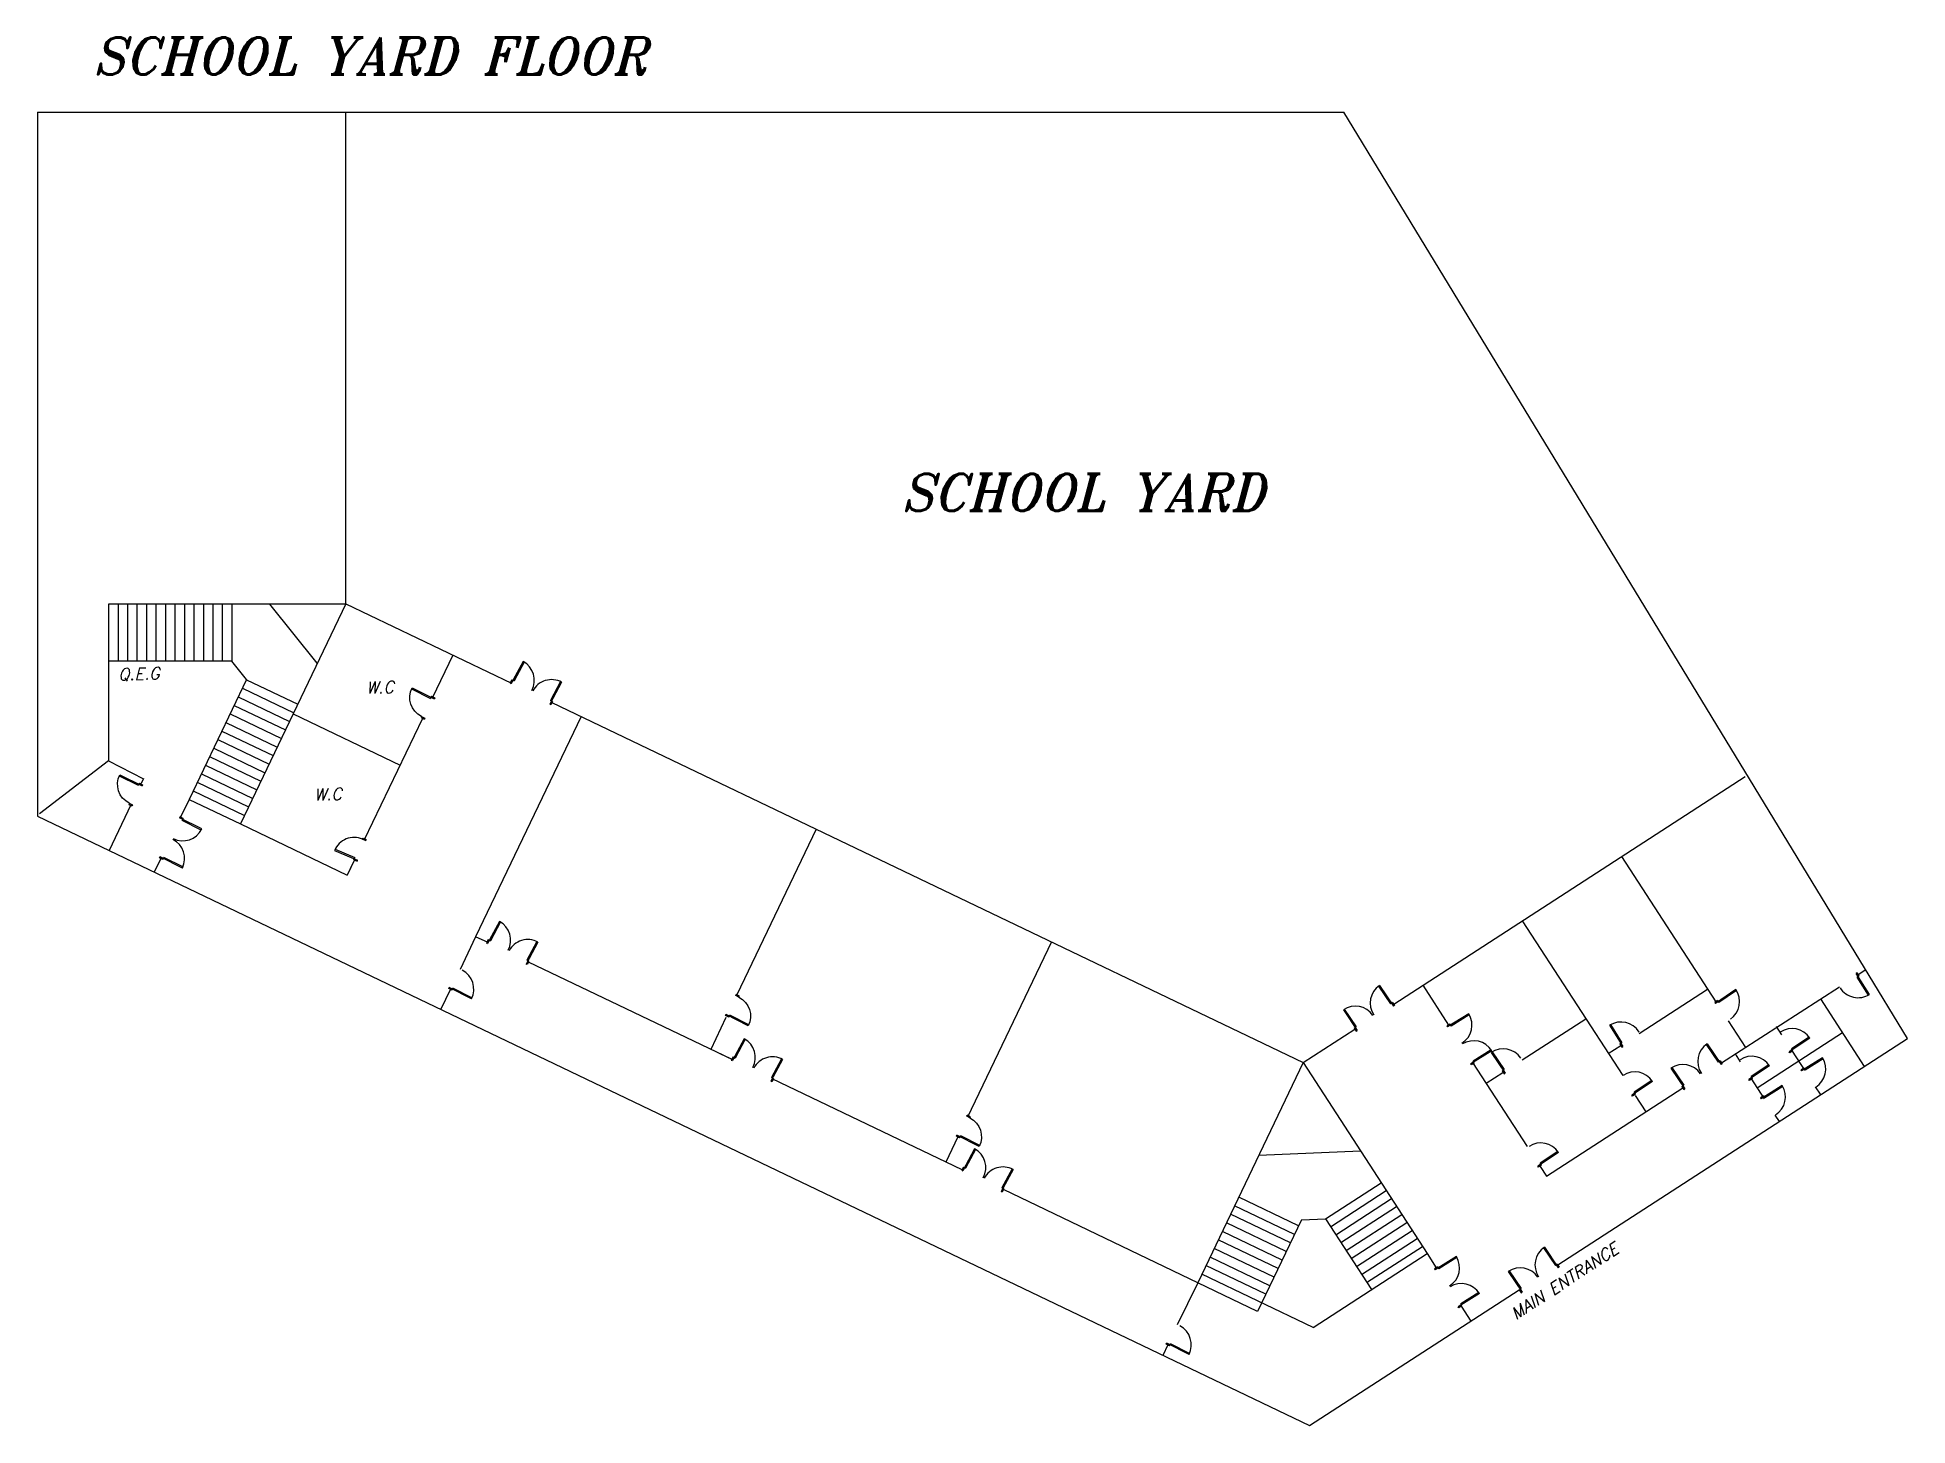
# Model space of a CAD drawing. Header units: millimetres. Extents: x 71 to 575, y 161 to 220.
# Drawn here: x 70.7 to 149.6, y 161.1 to 219.6 of the extents above; entities that cross this region are included whole.
import ezdxf

# ---------------------------------------------------------------- set-up
doc = ezdxf.new("R2010")
doc.units = ezdxf.units.MM
for name, color, linetype in [('Doors', 6, 'Continuous'), ('Fire prevention', 1, 'Continuous'), ('Furniture', 1, 'Continuous'), ('Stairs', 1, 'Continuous'), ('Walls', 7, 'Continuous')]:
    doc.layers.add(name, color=color, linetype=linetype)
doc.layers.get('Fire prevention').off()
doc.styles.add('ROMANS', font='romant.shx', dxfattribs={"oblique": 15, "height": 0.13})

msp = doc.modelspace()

# ---------------------------------------------------------------- texts
at = {"layer": 'Walls', "char_height": 1.56, "width": 265.11474, "attachment_point": 1, "style": 'ROMANS'}
for s, insert in [('SCHOOL YARD FLOOR', (73.025, 219.649)), ('SCHOOL YARD', (107.123, 201.225))]:
    msp.add_mtext(s, dxfattribs=dict(at, insert=insert))
at = {"layer": 'Walls', "char_height": 0.4992, "width": 84.83672, "attachment_point": 1, "style": 'ROMANS'}
for s, insert, rotation in [('Q.E.G', (74.063, 193.01), 1.94939), ('W.C', (84.519, 192.449), 1.94939), ('W.C', (82.321, 187.937), 1.94939), ('MAIN ENTRANCE', (132.745, 165.929), 33.24193)]:
    msp.add_mtext(s, dxfattribs=dict(at, insert=insert, rotation=rotation))

# ---------------------------------------------------------------- blocks, each defined once
blk = doc.blocks.new('A$C7384371F')
at = {"layer": 'Doors', "ltscale": 0.5}
for p, q in [((1.325, -0.041), (1.325, 0.009)), ((1.475, -0.041), (1.475, 0.009)), ((1.325, -0.041), (1.475, -0.041)), ((0.425, -0.891), (1.325, -0.891)), ((0.425, -0.941), (1.475, -0.941)), ((1.325, -0.991), (1.325, -0.891)), ((1.475, -0.991), (1.475, -0.941))]:
    blk.add_line(p, q, dxfattribs=at)
at = {"layer": 'Doors', "color": 8}
blk.add_arc((1.325, -0.941), 0.9, 90, 180, dxfattribs=at)
at = {"layer": 'Walls', "ltscale": 0.5}
for p, q in [((1.325, 0.009), (1.475, 0.009)), ((1.325, -0.991), (1.475, -0.991))]:
    blk.add_line(p, q, dxfattribs=at)
blk = doc.blocks.new('A$C65CE491B')
at = {"layer": 'Furniture', "color": 7, "rotation": 179.9999999938152}
blk.add_blockref('A$C7384371F', (1.441, -0.935), dxfattribs=at)

# ---------------------------------------------------------------- linework, layer by layer
at = {"layer": 'Doors', "ltscale": 0.5}
for p, q in [((91.154, 193.31), (90.656, 192.385)), ((91.198, 193.286), (90.772, 192.494)), ((90.683, 192.541), (90.772, 192.494)), ((90.612, 192.409), (90.656, 192.385)), ((92.776, 192.438), (92.279, 191.513)), ((92.732, 192.462), (92.306, 191.669)), ((92.323, 191.49), (92.279, 191.513)), ((92.394, 191.622), (92.306, 191.669)), ((76.686, 186.758), (76.663, 186.713)), ((77.602, 186.244), (76.663, 186.713)), ((76.82, 186.691), (76.775, 186.602)), ((77.58, 186.199), (76.775, 186.602)), ((75.818, 185.021), (75.84, 185.066)), ((76.78, 184.597), (75.84, 185.066)), ((75.952, 184.954), (75.997, 185.043)), ((76.802, 184.642), (75.997, 185.043)), ((90.155, 182.343), (89.657, 181.418)), ((90.199, 182.319), (89.772, 181.526)), ((89.613, 181.442), (89.657, 181.418)), ((89.684, 181.574), (89.772, 181.526)), ((91.777, 181.471), (91.28, 180.546)), ((91.732, 181.495), (91.307, 180.702)), ((91.395, 180.655), (91.307, 180.702)), ((91.324, 180.522), (91.28, 180.546)), ((147.422, 180.177), (147.38, 180.151)), ((147.944, 179.265), (147.38, 180.151)), ((147.503, 180.051), (147.418, 179.997)), ((147.902, 179.238), (147.418, 179.997)), ((88.016, 179.508), (88.039, 179.553)), ((88.974, 179.074), (88.039, 179.553)), ((88.15, 179.44), (88.195, 179.529)), ((88.996, 179.119), (88.195, 179.529)), ((127.236, 179.617), (127.739, 178.871)), ((127.278, 179.645), (127.865, 178.774)), ((142.307, 179.471), (141.442, 178.876)), ((142.336, 179.43), (141.594, 178.92)), ((125.751, 178.617), (126.337, 177.745)), ((125.792, 178.645), (126.295, 177.898)), ((127.822, 178.927), (127.739, 178.871)), ((127.906, 178.802), (127.865, 178.774)), ((131.039, 178.446), (130.148, 177.891)), ((131.065, 178.404), (130.302, 177.928)), ((141.414, 178.917), (141.442, 178.876)), ((141.537, 179.002), (141.594, 178.92)), ((126.212, 177.842), (126.295, 177.898)), ((126.295, 177.718), (126.337, 177.745)), ((130.121, 177.934), (130.148, 177.891)), ((130.249, 178.013), (130.302, 177.928)), ((136.983, 177.96), (137.54, 177.07)), ((137.025, 177.987), (137.502, 177.224)), ((100.477, 177.395), (99.98, 176.47)), ((100.521, 177.371), (100.095, 176.579)), ((132.013, 176.884), (131.122, 176.328)), ((131.987, 176.927), (131.223, 176.45)), ((131.987, 176.816), (132.573, 175.945)), ((132.028, 176.844), (132.531, 176.097)), ((137.418, 177.171), (137.502, 177.224)), ((137.497, 177.044), (137.54, 177.07)), ((141.054, 177.153), (141.557, 176.406)), ((141.096, 177.181), (141.683, 176.31)), ((145.429, 177.422), (144.554, 176.842)), ((144.581, 176.801), (144.554, 176.842)), ((145.402, 177.464), (144.651, 176.967)), ((144.707, 176.883), (144.651, 176.967)), ((99.936, 176.494), (99.98, 176.47)), ((100.007, 176.626), (100.095, 176.579)), ((102.099, 176.523), (101.602, 175.598)), ((102.055, 176.547), (101.629, 175.754)), ((131.149, 176.286), (131.122, 176.328)), ((131.276, 176.365), (131.223, 176.45)), ((132.448, 176.041), (132.531, 176.097)), ((132.532, 175.917), (132.573, 175.945)), ((139.569, 176.152), (140.155, 175.281)), ((139.61, 176.18), (140.113, 175.433)), ((141.64, 176.462), (141.557, 176.406)), ((141.724, 176.338), (141.683, 176.31)), ((143.731, 176.251), (142.856, 175.671)), ((143.704, 176.292), (142.953, 175.796)), ((145.048, 176.076), (145.074, 176.034)), ((145.965, 176.59), (145.074, 176.034)), ((145.175, 176.156), (145.228, 176.071)), ((145.991, 176.548), (145.228, 176.071)), ((101.646, 175.575), (101.602, 175.598)), ((101.717, 175.707), (101.629, 175.754)), ((138.796, 175.593), (137.921, 175.014)), ((138.769, 175.635), (138.018, 175.138)), ((138.074, 175.055), (138.018, 175.138)), ((140.03, 175.378), (140.113, 175.433)), ((140.113, 175.253), (140.155, 175.281)), ((142.883, 175.629), (142.856, 175.671)), ((143.009, 175.712), (142.953, 175.796)), ((144.267, 175.419), (143.376, 174.862)), ((144.293, 175.377), (143.53, 174.9)), ((137.949, 174.972), (137.921, 175.014)), ((143.35, 174.905), (143.376, 174.862)), ((143.477, 174.984), (143.53, 174.9)), ((110.197, 172.746), (109.7, 171.821)), ((109.727, 171.977), (109.815, 171.929)), ((110.241, 172.722), (109.815, 171.929)), ((134.829, 172.593), (133.954, 172.013)), ((133.982, 171.972), (133.954, 172.013)), ((134.802, 172.635), (134.051, 172.138)), ((134.107, 172.054), (134.051, 172.138)), ((109.656, 171.845), (109.7, 171.821)), ((111.819, 171.874), (111.322, 170.949)), ((111.775, 171.898), (111.349, 171.105)), ((111.366, 170.925), (111.322, 170.949)), ((111.437, 171.058), (111.349, 171.105)), ((130.517, 168.202), (129.626, 167.646)), ((130.544, 168.159), (129.78, 167.683)), ((134.191, 168.572), (134.694, 167.826)), ((134.232, 168.6), (134.819, 167.729)), ((129.6, 167.689), (129.626, 167.646)), ((129.727, 167.768), (129.78, 167.683)), ((132.705, 167.571), (133.291, 166.7)), ((132.747, 167.599), (133.249, 166.853)), ((134.777, 167.882), (134.694, 167.826)), ((134.86, 167.757), (134.819, 167.729)), ((131.492, 166.639), (130.601, 166.083)), ((131.465, 166.682), (130.702, 166.205)), ((133.166, 166.797), (133.249, 166.853)), ((133.25, 166.672), (133.291, 166.7)), ((130.627, 166.041), (130.601, 166.083)), ((130.755, 166.12), (130.702, 166.205)), ((118.283, 164.497), (118.306, 164.541)), ((119.241, 164.063), (118.306, 164.541)), ((118.417, 164.428), (118.462, 164.517)), ((119.264, 164.107), (118.462, 164.517))]:
    msp.add_line(p, q, dxfattribs=at)
at = {"layer": 'Doors', "color": 8}
for centre, start, end in [((90.728, 192.517), 331.72641, 61.72641), ((92.35, 191.646), 61.76561, 151.76561), ((76.797, 186.646), 243.43791, 333.43791), ((75.974, 184.999), 333.47711, 63.47711), ((89.728, 181.55), 331.72641, 61.72641), ((91.351, 180.678), 61.76561, 151.76561), ((88.172, 179.484), 332.9033, 62.9033), ((127.781, 178.899), 123.97718, 213.97718), ((141.566, 178.961), 304.50989, 34.50989), ((147.46, 180.024), 212.533, 302.533), ((126.253, 177.87), 33.93798, 123.93798), ((130.275, 177.97), 301.92747, 31.92747), ((137.46, 177.197), 32.02628, 122.02628), ((144.679, 176.925), 33.50903, 123.50903), ((100.051, 176.602), 331.72641, 61.72641), ((131.25, 176.408), 31.96667, 121.96667), ((132.489, 176.069), 33.93798, 123.93798), ((141.599, 176.434), 123.97718, 213.97718), ((101.673, 175.73), 61.76561, 151.76561), ((138.046, 175.097), 33.50903, 123.50903), ((140.071, 175.406), 33.93798, 123.93798), ((142.981, 175.754), 33.50903, 123.50903), ((145.201, 176.113), 302.01789, 32.01789), ((143.503, 174.942), 302.01789, 32.01789), ((134.079, 172.096), 33.50903, 123.50903), ((109.771, 171.953), 331.72641, 61.72641), ((111.393, 171.081), 61.76561, 151.76561), ((129.754, 167.726), 301.92747, 31.92747), ((134.735, 167.854), 123.97718, 213.97718), ((133.208, 166.825), 33.93798, 123.93798), ((130.728, 166.163), 31.96667, 121.96667), ((118.44, 164.473), 332.9033, 62.9033)]:
    msp.add_arc(centre, 0.9, start, end, dxfattribs=at)
at = {"layer": 'Stairs'}
for p, q in [((73.666, 195.73), (73.666, 193.33)), ((74.066, 195.73), (74.066, 193.33)), ((74.466, 195.73), (74.466, 193.33)), ((74.866, 195.73), (74.866, 193.33)), ((75.266, 195.73), (75.266, 193.33)), ((75.666, 195.73), (75.666, 193.33)), ((76.424, 195.73), (75.831, 195.73)), ((76.066, 195.73), (76.066, 193.33)), ((76.466, 195.73), (76.466, 193.33)), ((76.866, 195.73), (76.866, 193.33)), ((77.266, 195.73), (77.266, 193.33)), ((77.666, 195.73), (77.666, 193.33)), ((78.066, 195.73), (78.066, 193.33)), ((78.466, 195.73), (78.466, 193.33)), ((78.866, 195.73), (78.866, 193.33)), ((82.469, 193.237), (80.468, 195.73)), ((78.873, 193.33), (73.666, 193.33)), ((79.486, 192.546), (78.873, 193.33)), ((79.484, 192.542), (81.648, 191.505)), ((79.138, 191.82), (81.302, 190.783)), ((79.311, 192.181), (81.475, 191.144)), ((78.792, 191.099), (80.956, 190.062)), ((78.965, 191.46), (81.129, 190.422)), ((78.446, 190.378), (80.611, 189.34)), ((78.619, 190.738), (80.784, 189.701)), ((78.101, 189.656), (80.265, 188.619)), ((78.273, 190.017), (80.438, 188.98)), ((77.582, 188.574), (79.746, 187.537)), ((77.755, 188.935), (79.919, 187.897)), ((77.928, 189.296), (80.092, 188.258)), ((77.236, 187.853), (79.4, 186.815)), ((77.409, 188.213), (79.573, 187.176)), ((77.063, 187.492), (79.227, 186.455)), ((122.191, 172.481), (126.475, 172.66)), ((124.994, 169.796), (127.344, 171.318)), ((123.864, 169.495), (121.339, 170.705)), ((125.212, 169.46), (127.562, 170.982)), ((125.429, 169.124), (127.779, 170.647)), ((123.346, 168.413), (120.821, 169.623)), ((123.518, 168.773), (120.994, 169.984)), ((123.691, 169.134), (121.166, 170.344)), ((123.988, 169.754), (122.135, 165.888)), ((123.988, 169.754), (124.994, 169.796)), ((124.994, 169.796), (126.932, 166.805)), ((125.647, 168.788), (127.997, 170.311)), ((125.864, 168.453), (128.214, 169.975)), ((126.082, 168.117), (128.432, 169.64)), ((123, 167.691), (120.475, 168.902)), ((123.173, 168.052), (120.648, 169.262)), ((126.299, 167.781), (128.649, 169.304)), ((126.517, 167.446), (128.867, 168.968)), ((122.654, 166.97), (120.129, 168.18)), ((122.827, 167.331), (120.302, 168.541)), ((126.734, 167.11), (129.084, 168.632)), ((122.481, 166.609), (119.956, 167.819))]:
    msp.add_line(p, q, dxfattribs=at)
at = {"layer": 'Walls'}
for p, q in [((70.666, 216.5), (122.609, 216.5)), ((70.666, 216.5), (70.666, 186.788)), ((83.666, 216.5), (83.666, 195.73)), ((122.609, 216.5), (125.765, 216.5)), ((149.551, 177.409), (125.765, 216.5)), ((83.666, 195.73), (73.666, 195.73)), ((83.679, 195.741), (79.227, 186.455)), ((83.679, 195.741), (90.661, 192.394)), ((73.666, 193.33), (73.666, 189.121)), ((88.188, 193.58), (87.334, 191.799)), ((88.188, 193.58), (87.334, 191.799)), ((79.486, 192.546), (77.063, 187.492)), ((81.453, 191.098), (85.962, 188.937)), ((93.598, 190.987), (89.147, 181.7)), ((92.36, 191.58), (124.062, 176.385)), ((86.907, 190.903), (84.452, 185.786)), ((86.907, 190.903), (84.452, 185.786)), ((73.666, 189.121), (70.75, 186.877)), ((73.666, 189.121), (75.138, 188.363)), ((75.142, 188.371), (75.043, 188.164)), ((127.874, 178.855), (142.7, 188.46)), ((74.623, 187.289), (73.672, 185.305)), ((77.063, 187.492), (76.706, 186.748)), ((70.666, 186.788), (124.327, 161.067)), ((79.227, 186.455), (83.736, 184.293)), ((103.518, 186.232), (100.167, 179.242)), ((75.867, 184.996), (75.594, 184.426)), ((84.059, 184.968), (83.736, 184.293)), ((84.059, 184.968), (83.865, 184.563)), ((137.49, 185.085), (141.463, 178.951)), ((133.293, 182.366), (137.539, 175.841)), ((89.147, 181.7), (88.491, 180.32)), ((89.673, 181.448), (89.147, 181.7)), ((113.437, 181.477), (109.894, 174.086)), ((99.943, 176.525), (91.381, 180.629)), ((147.464, 180.108), (147.783, 180.315)), ((88.07, 179.453), (87.677, 178.634)), ((88.085, 179.486), (87.874, 179.044)), ((129.097, 179.647), (130.183, 177.972)), ((138.227, 177.616), (141.116, 179.488)), ((141.7, 176.374), (146.679, 179.587)), ((145.877, 179.08), (147.726, 176.227)), ((99.707, 178.283), (99.066, 176.945)), ((124.062, 176.385), (126.242, 177.797)), ((133.296, 176.496), (135.973, 178.23)), ((141.986, 178.145), (142.71, 177.028)), ((143.206, 175.324), (146.802, 177.653)), ((144.012, 177.91), (144.238, 177.56)), ((99.996, 176.5), (99.469, 176.752)), ((134.798, 167.85), (149.551, 177.409)), ((136.92, 176.769), (137.453, 177.114)), ((142.282, 176.75), (142.493, 176.425)), ((144.689, 176.865), (145.208, 176.064)), ((124.062, 176.385), (119.61, 167.098)), ((124.062, 176.385), (129.282, 168.328)), ((131.203, 176.396), (133.506, 172.842)), ((131.777, 175.512), (132.474, 175.964)), ((109.666, 171.864), (101.658, 175.703)), ((134.317, 171.59), (140.07, 175.318)), ((142.943, 175.729), (143.504, 174.863)), ((145.658, 175.368), (145.86, 175.057)), ((138.065, 175.001), (138.513, 174.309)), ((143.955, 174.168), (144.13, 173.897)), ((109.492, 173.248), (108.986, 172.191)), ((134.053, 171.998), (134.317, 171.59)), ((122.135, 165.888), (111.419, 171.024)), ((124.472, 165.211), (129.282, 168.328)), ((129.282, 168.328), (129.668, 167.731)), ((124.472, 165.211), (119.783, 167.459)), ((119.61, 167.098), (118.74, 165.318)), ((124.327, 161.067), (133.168, 166.794)), ((130.718, 166.111), (131.13, 165.474)), ((118.353, 164.474), (118.141, 164.032))]:
    msp.add_line(p, q, dxfattribs=at)
at = {"layer": 'Walls', "ltscale": 0.5}
for p, q in [((90.683, 192.541), (90.612, 192.409)), ((92.394, 191.622), (92.323, 191.49)), ((76.82, 186.691), (76.686, 186.758)), ((75.952, 184.954), (75.818, 185.021)), ((89.684, 181.574), (89.613, 181.442)), ((91.395, 180.655), (91.324, 180.522)), ((147.503, 180.051), (147.422, 180.177)), ((88.15, 179.44), (88.016, 179.508)), ((127.822, 178.927), (127.906, 178.802)), ((141.537, 179.002), (141.414, 178.917)), ((126.212, 177.842), (126.295, 177.718)), ((130.249, 178.013), (130.121, 177.934)), ((137.418, 177.171), (137.497, 177.044)), ((144.707, 176.883), (144.581, 176.801)), ((100.007, 176.626), (99.936, 176.494)), ((131.276, 176.365), (131.149, 176.286)), ((132.448, 176.041), (132.532, 175.917)), ((141.64, 176.462), (141.724, 176.338)), ((145.175, 176.156), (145.048, 176.076)), ((101.717, 175.707), (101.646, 175.575)), ((140.03, 175.378), (140.113, 175.253)), ((143.009, 175.712), (142.883, 175.629)), ((138.074, 175.055), (137.949, 174.972)), ((143.477, 174.984), (143.35, 174.905)), ((109.727, 171.977), (109.656, 171.845)), ((134.107, 172.054), (133.982, 171.972)), ((111.437, 171.058), (111.366, 170.925)), ((129.727, 167.768), (129.6, 167.689)), ((134.777, 167.882), (134.86, 167.757)), ((133.166, 166.797), (133.25, 166.672)), ((130.755, 166.12), (130.627, 166.041)), ((118.417, 164.428), (118.283, 164.497))]:
    msp.add_line(p, q, dxfattribs=at)

# ---------------------------------------------------------------- block references
at = {"layer": 'Fire prevention', "xscale": -1}
for p, rotation in [((87.374, 191.742), 333.4771096755138), ((75.046, 188.077), 333.4771096755138), ((99.747, 178.407), 152.9589090360807), ((109.487, 173.315), 152.9589090360807)]:
    msp.add_blockref('A$C65CE491B', p, dxfattribs=dict(at, rotation=rotation))
at = {"layer": 'Fire prevention', "rotation": 156.9073963921063}
msp.add_blockref('A$C65CE491B', (84.138, 184.948), dxfattribs=at)

msp.set_redraw_order([(e.dxf.handle, doc.entitydb.next_handle()) for e in msp.query("TEXT MTEXT ATTDEF DIMENSION ARC_DIMENSION")])  # texts and dimensions are drawn at this point

doc.saveas('drawing.dxf')
